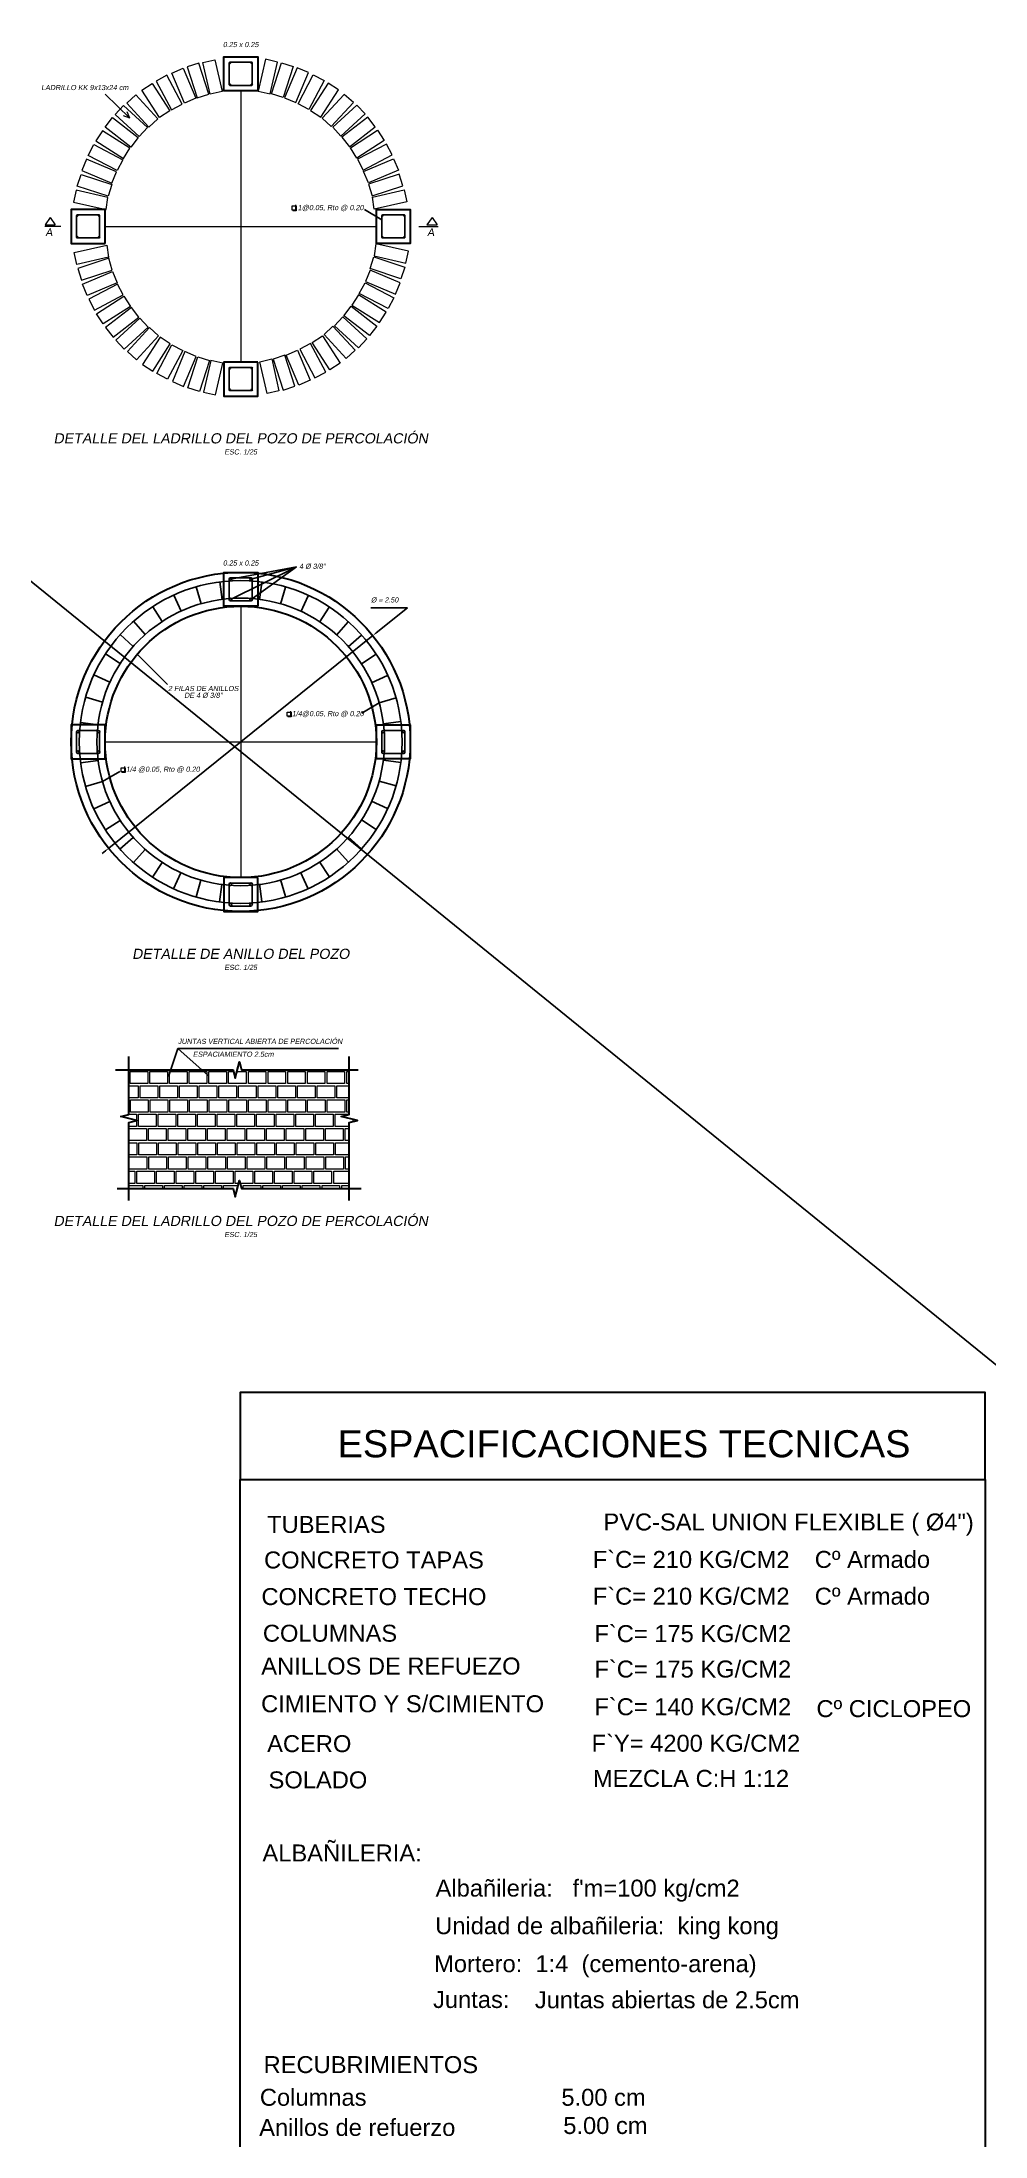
# Model space of a CAD drawing. Header units: metres. Extents: x 4293 to 4528, y 2596 to 2639.
# Drawn here: x 4313.19 to 4320.14, y 2609.78 to 2625.21 of the extents above; entities that cross this region are included whole.
import ezdxf
from ezdxf.enums import TextEntityAlignment as Align

# ---------------------------------------------------------------- set-up
doc = ezdxf.new("R2010")
doc.units = ezdxf.units.M
for name, color, linetype, lineweight in [('A TAPA', 6, 'Continuous', 13), ('a. acero', 150, 'Continuous', 25), ('A. ESÈCIFICACIONES', 7, 'Continuous', 15), ('a. Ladrillos', 24, 'Continuous', 15), ('a. titulos', 106, 'Continuous', 25), ('A.Pen 0.3', 3, 'Continuous', 30), ('A.Texto', 180, 'Continuous', 5), ('cimiento', 6, 'Continuous', 30), ('Cotas', 170, 'Continuous', 5), ('Sombreados', 8, 'Continuous', 5)]:
    doc.layers.add(name, color=color, linetype=linetype, lineweight=lineweight)
doc.styles.add('ARIAL', font='arial.ttf', dxfattribs={"oblique": 10})
doc.styles.add('Cotas', font='arial.ttf', dxfattribs={"height": 0.2})
doc.styles.get("Standard").update_dxf_attribs({"font": 'simplex.shx'})
doc.dimstyles.new('Esc 1-25', dxfattribs={"dimscale": 0.25, "dimtxt": 0.15, "dimasz": 0.125, "dimexe": 0.1, "dimexo": 0.1, "dimgap": 0.15, "dimtad": 2, "dimtih": 1, "dimtoh": 1, "dimzin": 4, "dimdsep": 46, "dimtxsty": 'ARIAL', "dimblk": 'ARCHTICK', "dimcen": 0.5, "dimdle": 0.1, "dimadec": 0, "dimazin": 0, "dimtfac": 1, "dimtofl": 0, "dimtmove": 2, "dimatfit": 3, "dimfxl": 1, "dimtolj": 1, "dimtzin": 0, "dimarcsym": 1})
doc.dimstyles.new('Esc 1-25$3', dxfattribs={"dimscale": 0.25, "dimtxt": 0.15, "dimasz": 0.125, "dimexe": 0.1, "dimexo": 0.1, "dimgap": 0.15, "dimtad": 2, "dimtih": 1, "dimtoh": 1, "dimzin": 1, "dimdsep": 46, "dimtxsty": 'ARIAL', "dimcen": 0.5, "dimdle": 0.1, "dimadec": 0, "dimazin": 0, "dimtfac": 1, "dimtmove": 0, "dimatfit": 3, "dimfxl": 1, "dimtolj": 1, "dimtzin": 0, "dimarcsym": 1})
doc.dimstyles.new('ISO-25', dxfattribs={"dimtxt": 0.1, "dimasz": 0.1, "dimexe": 0.1, "dimexo": 0.075, "dimgap": 0.08, "dimtad": 2, "dimtih": 1, "dimtoh": 1, "dimzin": 1, "dimtxsty": 'Standard', "dimblk": 'ARCHTICK', "dimcen": 2.5, "dimadec": 0, "dimazin": 0, "dimtfac": 1, "dimtmove": 0, "dimatfit": 3, "dimfxl": 1, "dimarcsym": 0})

msp = doc.modelspace()

# ---------------------------------------------------------------- texts
at = {"layer": 'A. ESÈCIFICACIONES', "color": 70, "attachment_point": 5, "style": 'Cotas'}
for s, insert, char_height in [('ESPACIFICACIONES TECNICAS', (4317.481, 2614.878), 0.2), ('TUBERIAS', (4315.287, 2614.284), 0.125), ('PVC-SAL UNION FLEXIBLE ( Ø4")', (4318.694, 2614.284), 0.125), ('CONCRETO TAPAS', (4315.638, 2614.022), 0.125), ('F`C= 210 KG/CM2', (4317.976, 2614.026), 0.125), ('Cº Armado', (4319.312, 2614.026), 0.125), ('CONCRETO TECHO', (4315.638, 2613.752), 0.125), ('F`C= 210 KG/CM2', (4317.976, 2613.755), 0.125), ('Cº Armado', (4319.312, 2613.755), 0.125), ('COLUMNAS', (4315.314, 2613.482), 0.125), ('F`C= 175 KG/CM2', (4317.988, 2613.479), 0.125), ('ANILLOS DE REFUEZO', (4315.763, 2613.24), 0.125), ('F`C= 175 KG/CM2', (4317.988, 2613.218), 0.125), ('CIMIENTO Y S/CIMIENTO', (4315.849, 2612.962), 0.125), ('F`C= 140 KG/CM2', (4317.988, 2612.94), 0.125), ('Cº CICLOPEO', (4319.47, 2612.926), 0.125), ('ACERO ', (4315.161, 2612.668), 0.125), ('F`Y= 4200 KG/CM2', (4318.011, 2612.671), 0.125), ('SOLADO', (4315.225, 2612.401), 0.125), ('MEZCLA C:H 1:12', (4317.975, 2612.412), 0.125), ('ALBAÑILERIA:', (4315.403, 2611.863), 0.125), ("Albañileria:   f'm=100 kg/cm2", (4317.213, 2611.585), 0.125), ('Unidad de albañileria:  king kong', (4317.356, 2611.308), 0.125), ('Mortero:  1:4  (cemento-arena)', (4317.27, 2611.028), 0.125), ('Juntas:', (4316.355, 2610.782), 0.125), ('Juntas abiertas de 2.5cm', (4317.799, 2610.78), 0.125), ('RECUBRIMIENTOS', (4315.615, 2610.302), 0.125), ('Columnas', (4315.19, 2610.061), 0.125), ('5.00 cm', (4317.33, 2610.061), 0.125), ('5.00 cm', (4317.344, 2609.853), 0.125), ('Anillos de refuerzo', (4315.515, 2609.839), 0.125)]:
    msp.add_mtext(s, dxfattribs=dict(at, insert=insert, char_height=char_height))
at = {"layer": 'a. titulos', "style": 'ARIAL', "oblique": 10}
for s, height, p in [('DETALLE DEL LADRILLO DEL POZO DE PERCOLACIÓN', 0.075, (4314.656, 2622.291)), ('ESC. 1/25', 0.038, (4314.656, 2622.191)), ('DETALLE DE ANILLO DEL POZO', 0.075, (4314.656, 2618.491)), ('ESC. 1/25', 0.038, (4314.656, 2618.391)), ('DETALLE DEL LADRILLO DEL POZO DE PERCOLACIÓN', 0.075, (4314.656, 2616.522)), ('ESC. 1/25', 0.038, (4314.656, 2616.422))]:
    msp.add_text(s, height=height, dxfattribs=at).set_placement(p, align=Align.MIDDLE_CENTER)
at = {"layer": 'A.Texto', "ltscale": 0.005, "style": 'ARIAL', "oblique": 10}
for s, height, p in [('0.25 x 0.25', 0.038, (4314.656, 2625.194)), ('LADRILLO KK 9x13x24 cm', 0.038, (4313.507, 2624.877)), ('1@0.05, Rto @ 0.20', 0.038, (4315.319, 2623.992)), ('A', 0.057, (4313.242, 2623.81)), ('A', 0.057, (4316.056, 2623.81)), ('0.25 x 0.25', 0.038, (4314.656, 2621.372)), ('4 %%C 3/8"', 0.038, (4315.183, 2621.348)), ('2 FILAS DE ANILLOS', 0.038, (4314.38, 2620.447)), ('DE 4 %%C 3/8"', 0.038, (4314.38, 2620.397)), ('1/4@0.05, Rto @ 0.20', 0.038, (4315.298, 2620.262)), ('1/4 @0.05, Rto @ 0.20', 0.038, (4314.082, 2619.852))]:
    msp.add_text(s, height=height, dxfattribs=at).set_placement(p, align=Align.MIDDLE_CENTER)
for s, p in [('JUNTAS VERTICAL ABIERTA DE PERCOLACIÓN', (4314.193, 2617.846)), ('ESPACIAMIENTO 2.5cm', (4314.303, 2617.751))]:
    msp.add_text(s, height=0.038, dxfattribs=at).set_placement(p, align=Align.MIDDLE_LEFT)

# ---------------------------------------------------------------- blocks, each defined once
blk = doc.blocks.new('_ArchTick')
at = {"color": 0, "linetype": 'ByBlock', "const_width": 0.15}
blk.add_lwpolyline([(-0.5, -0.5), (0.5, 0.5)], dxfattribs=at)
blk = doc.blocks.new('*D597')
at = {"layer": 'Cotas', "color": 0, "lineweight": -2, "transparency": 16777216}
for p, q in [((4315.614, 2621.041), (4315.884, 2621.041)), ((4315.884, 2621.041), (4315.655, 2620.857)), ((4313.683, 2619.27), (4315.63, 2620.837)), ((4313.658, 2619.25), (4313.634, 2619.23))]:
    blk.add_line(p, q, dxfattribs=at)
at = {"layer": 'Cotas', "color": 0, "transparency": 16777216}
for points in [[(4315.651, 2620.861), (4315.658, 2620.853), (4315.63, 2620.837)], [(4313.655, 2619.254), (4313.662, 2619.246), (4313.683, 2619.27)]]:
    blk.add_solid(points, dxfattribs=at)
at = {"layer": 'Defpoints', "color": 0, "transparency": 16777216}
for p in [(4315.63, 2620.837), (4313.683, 2619.27)]:
    blk.add_point(p, dxfattribs=at)
at = {"layer": 'Cotas', "color": 0, "transparency": 16777216, "insert": (4315.717, 2621.099), "char_height": 0.0375, "attachment_point": 5, "style": 'ARIAL'}
blk.add_mtext('\\A1;%%C = 2.50', dxfattribs=at)

# ---------------------------------------------------------------- dimensions: what is measured, and where the dimension line sits
at = {"layer": 'Cotas'}
dim = msp.add_diameter_dim_2p(p1=(4313.683, 2619.27), p2=(4315.63, 2620.837), dimstyle='Esc 1-25$3', override={"dimpost": '%%C = <>'}, dxfattribs=at)
dim.commit()
dim.dimension.update_dxf_attribs({"geometry": '*D597', "text_midpoint": (4315.717, 2621.041), "dimtype": 163})

# ---------------------------------------------------------------- linework, layer by layer
at = {"ltscale": 0.5}
msp.add_lwpolyline([(4292.643, 2637.855), (4335.43, 2603.115)], dxfattribs=at)
at = {"layer": 'A TAPA'}
for points in [[(4313.329, 2623.853), (4313.212, 2623.853)], [(4313.252, 2623.918), (4313.214, 2623.865), (4313.214, 2623.865)], [(4313.214, 2623.865), (4313.289, 2623.865)], [(4313.252, 2623.918), (4313.289, 2623.865), (4313.289, 2623.865)], [(4313.252, 2623.918), (4313.289, 2623.865), (4313.289, 2623.865)], [(4315.969, 2623.853), (4316.112, 2623.853)], [(4316.066, 2623.918), (4316.028, 2623.865), (4316.028, 2623.865)], [(4316.028, 2623.865), (4316.103, 2623.865)], [(4316.066, 2623.918), (4316.103, 2623.865), (4316.103, 2623.865)], [(4316.066, 2623.918), (4316.103, 2623.865), (4316.103, 2623.865)]]:
    msp.add_lwpolyline(points, dxfattribs=at)
at = {"layer": 'a. acero'}
for p, q in [((4314.328, 2621.197), (4314.364, 2621.072)), ((4314.502, 2621.233), (4314.519, 2621.104)), ((4314.812, 2621.229), (4314.795, 2621.1)), ((4314.985, 2621.193), (4314.949, 2621.068)), ((4314.007, 2621.05), (4314.078, 2620.941)), ((4314.216, 2621.017), (4314.162, 2621.136)), ((4315.098, 2621.013), (4315.152, 2621.131)), ((4315.307, 2621.046), (4315.236, 2620.937)), ((4313.866, 2620.943), (4313.952, 2620.846)), ((4315.448, 2620.938), (4315.361, 2620.841)), ((4313.767, 2620.844), (4313.864, 2620.757)), ((4315.546, 2620.839), (4315.449, 2620.753)), ((4313.66, 2620.703), (4313.768, 2620.632)), ((4315.654, 2620.699), (4315.545, 2620.628)), ((4313.692, 2620.494), (4313.574, 2620.548)), ((4315.621, 2620.489), (4315.739, 2620.543)), ((4313.638, 2620.346), (4313.513, 2620.382)), ((4315.676, 2620.341), (4315.801, 2620.377)), ((4313.475, 2620.196), (4313.604, 2620.18)), ((4315.837, 2620.204), (4315.708, 2620.187)), ((4313.475, 2619.899), (4313.604, 2619.916)), ((4315.837, 2619.902), (4315.708, 2619.919)), ((4313.636, 2619.761), (4313.511, 2619.725)), ((4315.676, 2619.765), (4315.801, 2619.729)), ((4313.691, 2619.613), (4313.573, 2619.559)), ((4315.621, 2619.617), (4315.739, 2619.563)), ((4313.658, 2619.404), (4313.767, 2619.475)), ((4313.766, 2619.263), (4313.863, 2619.349)), ((4315.546, 2619.266), (4315.449, 2619.353)), ((4315.654, 2619.407), (4315.545, 2619.478)), ((4313.865, 2619.164), (4313.951, 2619.261)), ((4315.448, 2619.168), (4315.361, 2619.265)), ((4314.006, 2619.056), (4314.077, 2619.165)), ((4314.215, 2619.089), (4314.161, 2618.971)), ((4314.327, 2618.91), (4314.363, 2619.035)), ((4314.985, 2618.913), (4314.949, 2619.038)), ((4315.097, 2619.093), (4315.151, 2618.975)), ((4315.307, 2619.06), (4315.236, 2619.169)), ((4314.5, 2618.874), (4314.517, 2619.002)), ((4314.812, 2618.877), (4314.795, 2619.006))]:
    msp.add_line(p, q, dxfattribs=at)
for points in [[(4314.571, 2624.898), (4314.571, 2625.059)], [(4314.576, 2625.063), (4314.737, 2625.063)], [(4314.741, 2625.059), (4314.741, 2624.898)], [(4314.737, 2624.893), (4314.576, 2624.893)], [(4313.446, 2623.934), (4313.446, 2623.773)], [(4313.612, 2623.938), (4313.451, 2623.938)], [(4313.616, 2623.773), (4313.616, 2623.934)], [(4315.696, 2623.773), (4315.696, 2623.934)], [(4315.701, 2623.938), (4315.862, 2623.938)], [(4315.866, 2623.934), (4315.866, 2623.773)], [(4313.451, 2623.768), (4313.612, 2623.768)], [(4315.862, 2623.768), (4315.701, 2623.768)], [(4314.571, 2622.809), (4314.571, 2622.648)], [(4314.737, 2622.813), (4314.576, 2622.813)], [(4314.741, 2622.648), (4314.741, 2622.809)], [(4314.576, 2622.643), (4314.737, 2622.643)], [(4314.571, 2621.254), (4314.571, 2621.103)], [(4314.732, 2621.263), (4314.581, 2621.263)], [(4314.741, 2621.103), (4314.741, 2621.254)], [(4314.581, 2621.093), (4314.732, 2621.093)], [(4313.446, 2620.129), (4313.446, 2619.978)], [(4313.607, 2620.138), (4313.456, 2620.138)], [(4313.616, 2619.978), (4313.616, 2620.129)], [(4315.696, 2620.129), (4315.696, 2619.978)], [(4315.857, 2620.138), (4315.706, 2620.138)], [(4315.866, 2619.978), (4315.866, 2620.129)], [(4313.456, 2619.968), (4313.607, 2619.968)], [(4315.706, 2619.968), (4315.857, 2619.968)], [(4314.571, 2619.004), (4314.571, 2618.853)], [(4314.732, 2619.013), (4314.581, 2619.013)], [(4314.741, 2618.853), (4314.741, 2619.004)], [(4314.581, 2618.843), (4314.732, 2618.843)]]:
    msp.add_lwpolyline(points, dxfattribs=at)
for centre, radius in [((4314.576, 2625.059), 0.00476), ((4314.737, 2625.059), 0.00476), ((4314.576, 2624.898), 0.00476), ((4314.737, 2624.898), 0.00476), ((4313.451, 2623.934), 0.00476), ((4313.612, 2623.934), 0.00476), ((4315.701, 2623.934), 0.00476), ((4315.862, 2623.934), 0.00476), ((4313.451, 2623.773), 0.00476), ((4313.612, 2623.773), 0.00476), ((4315.701, 2623.773), 0.00476), ((4315.862, 2623.773), 0.00476), ((4314.576, 2622.809), 0.00476), ((4314.737, 2622.809), 0.00476), ((4314.576, 2622.648), 0.00476), ((4314.737, 2622.648), 0.00476), ((4314.656, 2620.053), 1.19), ((4314.581, 2621.254), 0.00953), ((4314.732, 2621.254), 0.00953), ((4314.656, 2620.053), 1.06), ((4314.581, 2621.103), 0.00953), ((4314.732, 2621.103), 0.00953), ((4313.456, 2620.129), 0.00953), ((4313.607, 2620.129), 0.00953), ((4315.706, 2620.129), 0.00953), ((4315.857, 2620.129), 0.00953), ((4313.456, 2619.978), 0.00953), ((4313.607, 2619.978), 0.00953), ((4315.706, 2619.978), 0.00953), ((4315.857, 2619.978), 0.00953), ((4314.581, 2619.004), 0.00953), ((4314.732, 2619.004), 0.00953), ((4314.581, 2618.853), 0.00953), ((4314.732, 2618.853), 0.00953)]:
    msp.add_circle(centre, radius, dxfattribs=at)
at = {"layer": 'a. Ladrillos'}
for points in [[(4314.335, 2624.8), (4314.421, 2624.828), (4314.347, 2625.056), (4314.261, 2625.029)], [(4314.519, 2624.848), (4314.431, 2624.828), (4314.377, 2625.061), (4314.465, 2625.082)], [(4314.784, 2624.851), (4314.872, 2624.831), (4314.926, 2625.064), (4314.838, 2625.085)], [(4314.968, 2624.803), (4314.882, 2624.831), (4314.956, 2625.059), (4315.042, 2625.032)], [(4314.133, 2624.705), (4314.057, 2624.656), (4313.927, 2624.858), (4314.003, 2624.907)], [(4314.145, 2624.713), (4314.224, 2624.755), (4314.112, 2624.967), (4314.033, 2624.925)], [(4314.324, 2624.798), (4314.241, 2624.763), (4314.148, 2624.984), (4314.231, 2625.019)], [(4314.979, 2624.801), (4315.062, 2624.766), (4315.155, 2624.987), (4315.072, 2625.022)], [(4315.158, 2624.716), (4315.079, 2624.758), (4315.19, 2624.97), (4315.27, 2624.928)], [(4315.17, 2624.708), (4315.246, 2624.659), (4315.376, 2624.861), (4315.3, 2624.91)], [(4313.908, 2624.516), (4313.969, 2624.583), (4313.792, 2624.745), (4313.731, 2624.679)], [(4314.046, 2624.647), (4313.979, 2624.586), (4313.817, 2624.763), (4313.883, 2624.823)], [(4315.257, 2624.65), (4315.323, 2624.589), (4315.486, 2624.766), (4315.419, 2624.826)], [(4315.395, 2624.519), (4315.334, 2624.586), (4315.511, 2624.748), (4315.572, 2624.682)], [(4313.901, 2624.509), (4313.846, 2624.437), (4313.656, 2624.584), (4313.711, 2624.655)], [(4315.402, 2624.512), (4315.457, 2624.44), (4315.647, 2624.587), (4315.592, 2624.658)], [(4313.786, 2624.345), (4313.744, 2624.265), (4313.531, 2624.377), (4313.573, 2624.457)], [(4313.791, 2624.354), (4313.839, 2624.43), (4313.637, 2624.559), (4313.589, 2624.484)], [(4315.512, 2624.357), (4315.464, 2624.433), (4315.665, 2624.562), (4315.714, 2624.487)], [(4315.517, 2624.348), (4315.559, 2624.268), (4315.772, 2624.38), (4315.73, 2624.46)], [(4313.706, 2624.172), (4313.741, 2624.255), (4313.52, 2624.348), (4313.485, 2624.265)], [(4315.597, 2624.175), (4315.562, 2624.258), (4315.783, 2624.351), (4315.818, 2624.268)], [(4313.664, 2623.977), (4313.677, 2624.066), (4313.443, 2624.12), (4313.423, 2624.032)], [(4313.705, 2624.162), (4313.679, 2624.075), (4313.451, 2624.149), (4313.479, 2624.235)], [(4315.598, 2624.165), (4315.624, 2624.078), (4315.852, 2624.152), (4315.824, 2624.238)], [(4315.639, 2623.98), (4315.626, 2624.069), (4315.86, 2624.123), (4315.88, 2624.035)], [(4313.668, 2623.716), (4313.681, 2623.627), (4313.447, 2623.573), (4313.427, 2623.661)], [(4315.652, 2623.726), (4315.639, 2623.637), (4315.873, 2623.583), (4315.893, 2623.671)], [(4313.709, 2623.531), (4313.684, 2623.618), (4313.455, 2623.544), (4313.483, 2623.458)], [(4313.71, 2623.521), (4313.745, 2623.438), (4313.524, 2623.345), (4313.489, 2623.428)], [(4315.61, 2623.531), (4315.575, 2623.448), (4315.796, 2623.355), (4315.831, 2623.438)], [(4315.611, 2623.542), (4315.637, 2623.628), (4315.865, 2623.554), (4315.837, 2623.468)], [(4313.79, 2623.348), (4313.748, 2623.428), (4313.536, 2623.316), (4313.578, 2623.236)], [(4315.525, 2623.349), (4315.476, 2623.273), (4315.678, 2623.144), (4315.727, 2623.22)], [(4315.53, 2623.358), (4315.572, 2623.438), (4315.784, 2623.326), (4315.743, 2623.247)], [(4313.795, 2623.339), (4313.844, 2623.263), (4313.642, 2623.134), (4313.593, 2623.209)], [(4313.906, 2623.184), (4313.851, 2623.255), (4313.66, 2623.109), (4313.715, 2623.038)], [(4315.415, 2623.194), (4315.469, 2623.266), (4315.66, 2623.119), (4315.605, 2623.048)], [(4313.912, 2623.177), (4313.973, 2623.11), (4313.796, 2622.948), (4313.735, 2623.014)], [(4314.05, 2623.046), (4313.984, 2623.107), (4313.821, 2622.93), (4313.888, 2622.87)], [(4314.137, 2622.988), (4314.061, 2623.037), (4313.931, 2622.835), (4314.007, 2622.786)], [(4315.183, 2622.998), (4315.259, 2623.047), (4315.389, 2622.845), (4315.313, 2622.796)], [(4315.27, 2623.057), (4315.336, 2623.117), (4315.499, 2622.941), (4315.432, 2622.88)], [(4315.408, 2623.187), (4315.347, 2623.12), (4315.524, 2622.958), (4315.585, 2623.024)], [(4314.149, 2622.98), (4314.228, 2622.938), (4314.117, 2622.726), (4314.037, 2622.768)], [(4314.328, 2622.895), (4314.245, 2622.93), (4314.152, 2622.709), (4314.235, 2622.674)], [(4314.339, 2622.893), (4314.425, 2622.865), (4314.351, 2622.637), (4314.265, 2622.664)], [(4314.981, 2622.903), (4314.895, 2622.875), (4314.969, 2622.647), (4315.055, 2622.675)], [(4314.992, 2622.905), (4315.075, 2622.94), (4315.168, 2622.719), (4315.085, 2622.684)], [(4315.171, 2622.99), (4315.092, 2622.948), (4315.203, 2622.736), (4315.283, 2622.778)], [(4314.523, 2622.845), (4314.435, 2622.865), (4314.382, 2622.632), (4314.469, 2622.611)], [(4314.797, 2622.855), (4314.885, 2622.876), (4314.938, 2622.642), (4314.851, 2622.622)]]:
    msp.add_lwpolyline(points, close=True, dxfattribs=at)
for points in [[(4313.831, 2617.519), (4313.9, 2617.519), (4313.9, 2617.429), (4313.831, 2617.429)], [(4313.842, 2617.624), (4313.972, 2617.624), (4313.972, 2617.534), (4313.842, 2617.534), (4313.842, 2617.624)], [(4313.915, 2617.519), (4314.045, 2617.519), (4314.045, 2617.429), (4313.915, 2617.429), (4313.915, 2617.519)], [(4313.987, 2617.624), (4314.117, 2617.624), (4314.117, 2617.534), (4313.987, 2617.534), (4313.987, 2617.624)], [(4314.06, 2617.519), (4314.19, 2617.519), (4314.19, 2617.429), (4314.06, 2617.429), (4314.06, 2617.519)], [(4314.132, 2617.624), (4314.262, 2617.624), (4314.262, 2617.534), (4314.132, 2617.534), (4314.132, 2617.624)], [(4314.205, 2617.519), (4314.335, 2617.519), (4314.335, 2617.429), (4314.205, 2617.429), (4314.205, 2617.519)], [(4314.277, 2617.624), (4314.407, 2617.624), (4314.407, 2617.534), (4314.277, 2617.534), (4314.277, 2617.624)], [(4314.35, 2617.519), (4314.48, 2617.519), (4314.48, 2617.429), (4314.35, 2617.429), (4314.35, 2617.519)], [(4314.422, 2617.624), (4314.552, 2617.624), (4314.552, 2617.534), (4314.422, 2617.534), (4314.422, 2617.624)], [(4314.495, 2617.519), (4314.625, 2617.519), (4314.625, 2617.429), (4314.495, 2617.429), (4314.495, 2617.519)], [(4314.567, 2617.624), (4314.604, 2617.624)], [(4314.629, 2617.624), (4314.697, 2617.624), (4314.697, 2617.534), (4314.567, 2617.534), (4314.567, 2617.624)], [(4314.64, 2617.519), (4314.77, 2617.519), (4314.77, 2617.429), (4314.64, 2617.429), (4314.64, 2617.519)], [(4314.712, 2617.624), (4314.842, 2617.624), (4314.842, 2617.534), (4314.712, 2617.534), (4314.712, 2617.624)], [(4314.785, 2617.519), (4314.915, 2617.519), (4314.915, 2617.429), (4314.785, 2617.429), (4314.785, 2617.519)], [(4314.857, 2617.624), (4314.987, 2617.624), (4314.987, 2617.534), (4314.857, 2617.534), (4314.857, 2617.624)], [(4314.93, 2617.519), (4315.06, 2617.519), (4315.06, 2617.429), (4314.93, 2617.429), (4314.93, 2617.519)], [(4315.002, 2617.624), (4315.132, 2617.624), (4315.132, 2617.534), (4315.002, 2617.534), (4315.002, 2617.624)], [(4315.075, 2617.519), (4315.205, 2617.519), (4315.205, 2617.429), (4315.075, 2617.429), (4315.075, 2617.519)], [(4315.147, 2617.624), (4315.277, 2617.624), (4315.277, 2617.534), (4315.147, 2617.534), (4315.147, 2617.624)], [(4315.22, 2617.519), (4315.35, 2617.519), (4315.35, 2617.429), (4315.22, 2617.429), (4315.22, 2617.519)], [(4315.292, 2617.624), (4315.422, 2617.624), (4315.422, 2617.534), (4315.292, 2617.534), (4315.292, 2617.624)], [(4315.365, 2617.519), (4315.456, 2617.519)], [(4315.456, 2617.429), (4315.365, 2617.429), (4315.365, 2617.519)], [(4315.437, 2617.624), (4315.456, 2617.624)], [(4315.456, 2617.534), (4315.437, 2617.534), (4315.437, 2617.624)], [(4313.844, 2617.414), (4313.974, 2617.414), (4313.974, 2617.324), (4313.844, 2617.324), (4313.844, 2617.414)], [(4313.989, 2617.414), (4314.119, 2617.414), (4314.119, 2617.324), (4313.989, 2617.324), (4313.989, 2617.414)], [(4314.134, 2617.414), (4314.264, 2617.414), (4314.264, 2617.324), (4314.134, 2617.324), (4314.134, 2617.414)], [(4314.279, 2617.414), (4314.409, 2617.414), (4314.409, 2617.324), (4314.279, 2617.324), (4314.279, 2617.414)], [(4314.424, 2617.414), (4314.554, 2617.414), (4314.554, 2617.324), (4314.424, 2617.324), (4314.424, 2617.414)], [(4314.569, 2617.414), (4314.699, 2617.414), (4314.699, 2617.324), (4314.569, 2617.324), (4314.569, 2617.414)], [(4314.714, 2617.414), (4314.844, 2617.414), (4314.844, 2617.324), (4314.714, 2617.324), (4314.714, 2617.414)], [(4314.859, 2617.414), (4314.989, 2617.414), (4314.989, 2617.324), (4314.859, 2617.324), (4314.859, 2617.414)], [(4315.004, 2617.414), (4315.134, 2617.414), (4315.134, 2617.324), (4315.004, 2617.324), (4315.004, 2617.414)], [(4315.149, 2617.414), (4315.279, 2617.414), (4315.279, 2617.324), (4315.149, 2617.324), (4315.149, 2617.414)], [(4315.294, 2617.414), (4315.424, 2617.414), (4315.424, 2617.324), (4315.294, 2617.324), (4315.294, 2617.414)], [(4315.439, 2617.414), (4315.456, 2617.414)], [(4315.456, 2617.324), (4315.439, 2617.324), (4315.439, 2617.414)], [(4313.831, 2617.309), (4313.887, 2617.309), (4313.887, 2617.219), (4313.831, 2617.219)], [(4313.831, 2617.204), (4313.961, 2617.204), (4313.961, 2617.114), (4313.831, 2617.114), (4313.831, 2617.204)], [(4313.902, 2617.309), (4314.032, 2617.309), (4314.032, 2617.219), (4313.902, 2617.219), (4313.902, 2617.309)], [(4313.976, 2617.204), (4314.106, 2617.204), (4314.106, 2617.114), (4313.976, 2617.114), (4313.976, 2617.204)], [(4314.047, 2617.309), (4314.177, 2617.309), (4314.177, 2617.219), (4314.047, 2617.219), (4314.047, 2617.309)], [(4314.121, 2617.204), (4314.251, 2617.204), (4314.251, 2617.114), (4314.121, 2617.114), (4314.121, 2617.204)], [(4314.192, 2617.309), (4314.322, 2617.309), (4314.322, 2617.219), (4314.192, 2617.219), (4314.192, 2617.309)], [(4314.266, 2617.204), (4314.396, 2617.204), (4314.396, 2617.114), (4314.266, 2617.114), (4314.266, 2617.204)], [(4314.337, 2617.309), (4314.467, 2617.309), (4314.467, 2617.219), (4314.337, 2617.219), (4314.337, 2617.309)], [(4314.411, 2617.204), (4314.541, 2617.204), (4314.541, 2617.114), (4314.411, 2617.114), (4314.411, 2617.204)], [(4314.482, 2617.309), (4314.612, 2617.309), (4314.612, 2617.219), (4314.482, 2617.219), (4314.482, 2617.309)], [(4314.556, 2617.204), (4314.686, 2617.204), (4314.686, 2617.114), (4314.556, 2617.114), (4314.556, 2617.204)], [(4314.627, 2617.309), (4314.757, 2617.309), (4314.757, 2617.219), (4314.627, 2617.219), (4314.627, 2617.309)], [(4314.701, 2617.204), (4314.831, 2617.204), (4314.831, 2617.114), (4314.701, 2617.114), (4314.701, 2617.204)], [(4314.772, 2617.309), (4314.902, 2617.309), (4314.902, 2617.219), (4314.772, 2617.219), (4314.772, 2617.309)], [(4314.846, 2617.204), (4314.976, 2617.204), (4314.976, 2617.114), (4314.846, 2617.114), (4314.846, 2617.204)], [(4314.917, 2617.309), (4315.047, 2617.309), (4315.047, 2617.219), (4314.917, 2617.219), (4314.917, 2617.309)], [(4314.991, 2617.204), (4315.121, 2617.204), (4315.121, 2617.114), (4314.991, 2617.114), (4314.991, 2617.204)], [(4315.062, 2617.309), (4315.192, 2617.309), (4315.192, 2617.219), (4315.062, 2617.219), (4315.062, 2617.309)], [(4315.136, 2617.204), (4315.266, 2617.204), (4315.266, 2617.114), (4315.136, 2617.114), (4315.136, 2617.204)], [(4315.207, 2617.309), (4315.337, 2617.309), (4315.337, 2617.219), (4315.207, 2617.219), (4315.207, 2617.309)], [(4315.281, 2617.204), (4315.411, 2617.204), (4315.411, 2617.114), (4315.281, 2617.114), (4315.281, 2617.204)], [(4315.352, 2617.309), (4315.456, 2617.309)], [(4315.456, 2617.219), (4315.352, 2617.219), (4315.352, 2617.309)], [(4315.426, 2617.204), (4315.456, 2617.204)], [(4315.456, 2617.114), (4315.426, 2617.114), (4315.426, 2617.204)], [(4315.482, 2617.271), (4315.482, 2617.253)], [(4313.831, 2617.099), (4313.889, 2617.099), (4313.889, 2617.009), (4313.831, 2617.009)], [(4313.904, 2617.099), (4314.034, 2617.099), (4314.034, 2617.009), (4313.904, 2617.009), (4313.904, 2617.099)], [(4314.049, 2617.099), (4314.179, 2617.099), (4314.179, 2617.009), (4314.049, 2617.009), (4314.049, 2617.099)], [(4314.194, 2617.099), (4314.324, 2617.099), (4314.324, 2617.009), (4314.194, 2617.009), (4314.194, 2617.099)], [(4314.339, 2617.099), (4314.469, 2617.099), (4314.469, 2617.009), (4314.339, 2617.009), (4314.339, 2617.099)], [(4314.484, 2617.099), (4314.614, 2617.099), (4314.614, 2617.009), (4314.484, 2617.009), (4314.484, 2617.099)], [(4314.629, 2617.099), (4314.759, 2617.099), (4314.759, 2617.009), (4314.629, 2617.009), (4314.629, 2617.099)], [(4314.774, 2617.099), (4314.904, 2617.099), (4314.904, 2617.009), (4314.774, 2617.009), (4314.774, 2617.099)], [(4314.919, 2617.099), (4315.049, 2617.099), (4315.049, 2617.009), (4314.919, 2617.009), (4314.919, 2617.099)], [(4315.064, 2617.099), (4315.194, 2617.099), (4315.194, 2617.009), (4315.064, 2617.009), (4315.064, 2617.099)], [(4315.209, 2617.099), (4315.339, 2617.099), (4315.339, 2617.009), (4315.209, 2617.009), (4315.209, 2617.099)], [(4315.354, 2617.099), (4315.456, 2617.099)], [(4315.456, 2617.009), (4315.354, 2617.009), (4315.354, 2617.099)], [(4313.831, 2616.889), (4313.876, 2616.889), (4313.876, 2616.799), (4313.831, 2616.799)], [(4313.833, 2616.994), (4313.963, 2616.994), (4313.963, 2616.904), (4313.833, 2616.904), (4313.833, 2616.994)], [(4313.891, 2616.889), (4314.021, 2616.889), (4314.021, 2616.799), (4313.891, 2616.799), (4313.891, 2616.889)], [(4313.978, 2616.994), (4314.108, 2616.994), (4314.108, 2616.904), (4313.978, 2616.904), (4313.978, 2616.994)], [(4314.036, 2616.889), (4314.166, 2616.889), (4314.166, 2616.799), (4314.036, 2616.799), (4314.036, 2616.889)], [(4314.123, 2616.994), (4314.253, 2616.994), (4314.253, 2616.904), (4314.123, 2616.904), (4314.123, 2616.994)], [(4314.181, 2616.889), (4314.311, 2616.889), (4314.311, 2616.799), (4314.181, 2616.799), (4314.181, 2616.889)], [(4314.268, 2616.994), (4314.398, 2616.994), (4314.398, 2616.904), (4314.268, 2616.904), (4314.268, 2616.994)], [(4314.326, 2616.889), (4314.456, 2616.889), (4314.456, 2616.799), (4314.326, 2616.799), (4314.326, 2616.889)], [(4314.413, 2616.994), (4314.543, 2616.994), (4314.543, 2616.904), (4314.413, 2616.904), (4314.413, 2616.994)], [(4314.471, 2616.889), (4314.601, 2616.889), (4314.601, 2616.799), (4314.471, 2616.799), (4314.471, 2616.889)], [(4314.558, 2616.994), (4314.688, 2616.994), (4314.688, 2616.904), (4314.558, 2616.904), (4314.558, 2616.994)], [(4314.616, 2616.889), (4314.746, 2616.889), (4314.746, 2616.799), (4314.616, 2616.799), (4314.616, 2616.889)], [(4314.703, 2616.994), (4314.833, 2616.994), (4314.833, 2616.904), (4314.703, 2616.904), (4314.703, 2616.994)], [(4314.761, 2616.889), (4314.891, 2616.889), (4314.891, 2616.799), (4314.761, 2616.799), (4314.761, 2616.889)], [(4314.848, 2616.994), (4314.978, 2616.994), (4314.978, 2616.904), (4314.848, 2616.904), (4314.848, 2616.994)], [(4314.906, 2616.889), (4315.036, 2616.889), (4315.036, 2616.799), (4314.906, 2616.799), (4314.906, 2616.889)], [(4314.993, 2616.994), (4315.123, 2616.994), (4315.123, 2616.904), (4314.993, 2616.904), (4314.993, 2616.994)], [(4315.051, 2616.889), (4315.181, 2616.889), (4315.181, 2616.799), (4315.051, 2616.799), (4315.051, 2616.889)], [(4315.138, 2616.994), (4315.268, 2616.994), (4315.268, 2616.904), (4315.138, 2616.904), (4315.138, 2616.994)], [(4315.196, 2616.889), (4315.326, 2616.889), (4315.326, 2616.799), (4315.196, 2616.799), (4315.196, 2616.889)], [(4315.283, 2616.994), (4315.413, 2616.994), (4315.413, 2616.904), (4315.283, 2616.904), (4315.283, 2616.994)], [(4315.341, 2616.889), (4315.456, 2616.889)], [(4315.456, 2616.799), (4315.341, 2616.799), (4315.341, 2616.889)], [(4315.428, 2616.994), (4315.456, 2616.994)], [(4315.456, 2616.904), (4315.428, 2616.904), (4315.428, 2616.994)], [(4313.831, 2616.784), (4313.935, 2616.784), (4313.935, 2616.76)], [(4313.95, 2616.784), (4314.08, 2616.784), (4314.08, 2616.76)], [(4313.95, 2616.76), (4313.95, 2616.784)], [(4314.095, 2616.784), (4314.225, 2616.784), (4314.225, 2616.76)], [(4314.095, 2616.76), (4314.095, 2616.784)], [(4314.24, 2616.784), (4314.37, 2616.784), (4314.37, 2616.76)], [(4314.24, 2616.76), (4314.24, 2616.784)], [(4314.385, 2616.784), (4314.515, 2616.784), (4314.515, 2616.76)], [(4314.385, 2616.76), (4314.385, 2616.784)], [(4314.53, 2616.784), (4314.637, 2616.784)], [(4314.53, 2616.76), (4314.53, 2616.784)], [(4314.655, 2616.784), (4314.66, 2616.784), (4314.66, 2616.768)], [(4314.675, 2616.784), (4314.805, 2616.784), (4314.805, 2616.76)], [(4314.675, 2616.76), (4314.675, 2616.784)], [(4314.82, 2616.784), (4314.95, 2616.784), (4314.95, 2616.76)], [(4314.82, 2616.76), (4314.82, 2616.784)], [(4314.965, 2616.784), (4315.095, 2616.784), (4315.095, 2616.76)], [(4314.965, 2616.76), (4314.965, 2616.784)], [(4315.11, 2616.784), (4315.24, 2616.784), (4315.24, 2616.76)], [(4315.11, 2616.76), (4315.11, 2616.784)], [(4315.255, 2616.784), (4315.385, 2616.784), (4315.385, 2616.76)], [(4315.255, 2616.76), (4315.255, 2616.784)], [(4315.4, 2616.784), (4315.456, 2616.784)], [(4315.4, 2616.76), (4315.4, 2616.784)]]:
    msp.add_lwpolyline(points, dxfattribs=at)
at = {"layer": 'A.Pen 0.3'}
msp.add_lwpolyline([(4314.652, 2614.615), (4320.143, 2614.615), (4320.143, 2615.257), (4314.652, 2615.257)], close=True, dxfattribs=at)
msp.add_lwpolyline([(4314.652, 2608.991), (4314.652, 2614.615), (4320.143, 2614.615), (4320.143, 2608.991)], dxfattribs=at)
at = {"layer": 'A.Texto'}
for p, q in [((4315.035, 2623.973), (4315.035, 2624.004)), ((4315.035, 2624.004), (4315.065, 2624.004)), ((4315.06, 2623.973), (4315.035, 2623.973)), ((4315.065, 2623.968), (4315.04, 2623.968)), ((4315.06, 2624.012), (4315.06, 2623.973)), ((4315.065, 2624.004), (4315.065, 2623.968)), ((4314.998, 2620.242), (4314.998, 2620.273)), ((4314.998, 2620.273), (4315.027, 2620.273)), ((4315.023, 2620.281), (4315.023, 2620.242)), ((4315.027, 2620.273), (4315.027, 2620.238)), ((4315.023, 2620.242), (4314.998, 2620.242)), ((4315.027, 2620.238), (4315.002, 2620.238)), ((4313.775, 2619.832), (4313.775, 2619.863)), ((4313.775, 2619.863), (4313.805, 2619.863)), ((4313.8, 2619.832), (4313.775, 2619.832)), ((4313.805, 2619.827), (4313.78, 2619.827)), ((4313.8, 2619.871), (4313.8, 2619.832)), ((4313.805, 2619.863), (4313.805, 2619.827))]:
    msp.add_line(p, q, dxfattribs=at)
at = {"layer": 'A.Texto', "ltscale": 0.005}
for points in [[(4313.657, 2624.828), (4313.838, 2624.65)], [(4313.838, 2624.65), (4313.793, 2624.668)], [(4313.838, 2624.65), (4313.818, 2624.699)]]:
    msp.add_lwpolyline(points, dxfattribs=at)
at = {"layer": 'cimiento'}
for points in [[(4314.781, 2624.853), (4314.531, 2624.853), (4314.531, 2625.103), (4314.781, 2625.103)], [(4313.656, 2623.728), (4313.656, 2623.978), (4313.406, 2623.978), (4313.406, 2623.728)], [(4315.656, 2623.728), (4315.656, 2623.978), (4315.906, 2623.978), (4315.906, 2623.728)], [(4314.781, 2622.853), (4314.531, 2622.853), (4314.531, 2622.603), (4314.781, 2622.603)], [(4314.781, 2621.053), (4314.531, 2621.053), (4314.531, 2621.303), (4314.781, 2621.303)], [(4313.656, 2619.928), (4313.656, 2620.178), (4313.406, 2620.178), (4313.406, 2619.928)], [(4315.656, 2619.928), (4315.656, 2620.178), (4315.906, 2620.178), (4315.906, 2619.928)], [(4314.781, 2619.053), (4314.531, 2619.053), (4314.531, 2618.803), (4314.781, 2618.803)]]:
    msp.add_lwpolyline(points, close=True, dxfattribs=at)
for points in [[(4313.733, 2617.635), (4314.601, 2617.635), (4314.616, 2617.575), (4314.646, 2617.695), (4314.661, 2617.635), (4315.521, 2617.635)], [(4313.831, 2616.673), (4313.831, 2617.247), (4313.891, 2617.262), (4313.771, 2617.292), (4313.831, 2617.307), (4313.831, 2617.734)], [(4315.456, 2616.673), (4315.456, 2617.247), (4315.516, 2617.262), (4315.396, 2617.292), (4315.456, 2617.307), (4315.456, 2617.734)], [(4313.745, 2616.76), (4314.601, 2616.76), (4314.616, 2616.7), (4314.646, 2616.82), (4314.661, 2616.76), (4315.543, 2616.76)]]:
    msp.add_lwpolyline(points, dxfattribs=at)
for radius in [1.25, 1]:
    msp.add_circle((4314.656, 2620.053), radius, dxfattribs=at)
at = {"layer": 'Sombreados'}
for p, q in [((4314.656, 2624.853), (4314.656, 2622.853)), ((4313.656, 2623.853), (4315.656, 2623.853)), ((4314.656, 2621.053), (4314.656, 2619.053)), ((4313.656, 2620.053), (4315.656, 2620.053))]:
    msp.add_line(p, q, dxfattribs=at)

msp.set_redraw_order([(e.dxf.handle, doc.entitydb.next_handle()) for e in msp.query("TEXT MTEXT ATTDEF DIMENSION ARC_DIMENSION")])  # texts and dimensions are drawn at this point

# ---------------------------------------------------------------- leaders
at = {"layer": 'A.Texto', "ltscale": 0.005}
for points, dimstyle, override in [([(4314.581, 2621.254), (4315.067, 2621.343)], 'Esc 1-25', {"dimgap": 0.15, "dimtad": 0}), ([(4314.581, 2621.103), (4315.067, 2621.343)], 'Esc 1-25', {"dimgap": 0.15, "dimtad": 0}), ([(4314.732, 2621.254), (4315.067, 2621.343)], 'Esc 1-25', {"dimgap": 0.15, "dimtad": 0}), ([(4314.732, 2621.103), (4315.067, 2621.343)], 'Esc 1-25', {"dimgap": 0.15, "dimtad": 0}), ([(4313.893, 2620.699), (4314.116, 2620.476)], 'Esc 1-25', {"dimgap": 0.15, "dimtad": 0}), ([(4315.676, 2620.341), (4315.548, 2620.266)], 'Esc 1-25', {"dimgap": 0.15, "dimtad": 0}), ([(4313.636, 2619.761), (4313.764, 2619.836)], 'Esc 1-25', {"dimgap": 0.15, "dimtad": 0}), ([(4314.124, 2617.588), (4314.193, 2617.793), (4315.377, 2617.793)], 'ISO-25', {"dimasz": 0.02, "dimtad": 0}), ([(4314.416, 2617.593), (4314.193, 2617.793)], 'ISO-25', {"dimasz": 0.02, "dimtad": 0})]:
    msp.add_leader(points, dimstyle=dimstyle, override=override, dxfattribs=at)
at = {"layer": 'Cotas'}
msp.add_leader([(4315.696, 2623.902), (4315.569, 2623.977)], dimstyle='Esc 1-25', override={"dimgap": 0.15, "dimtad": 0}, dxfattribs=at)

doc.saveas('drawing.dxf')
